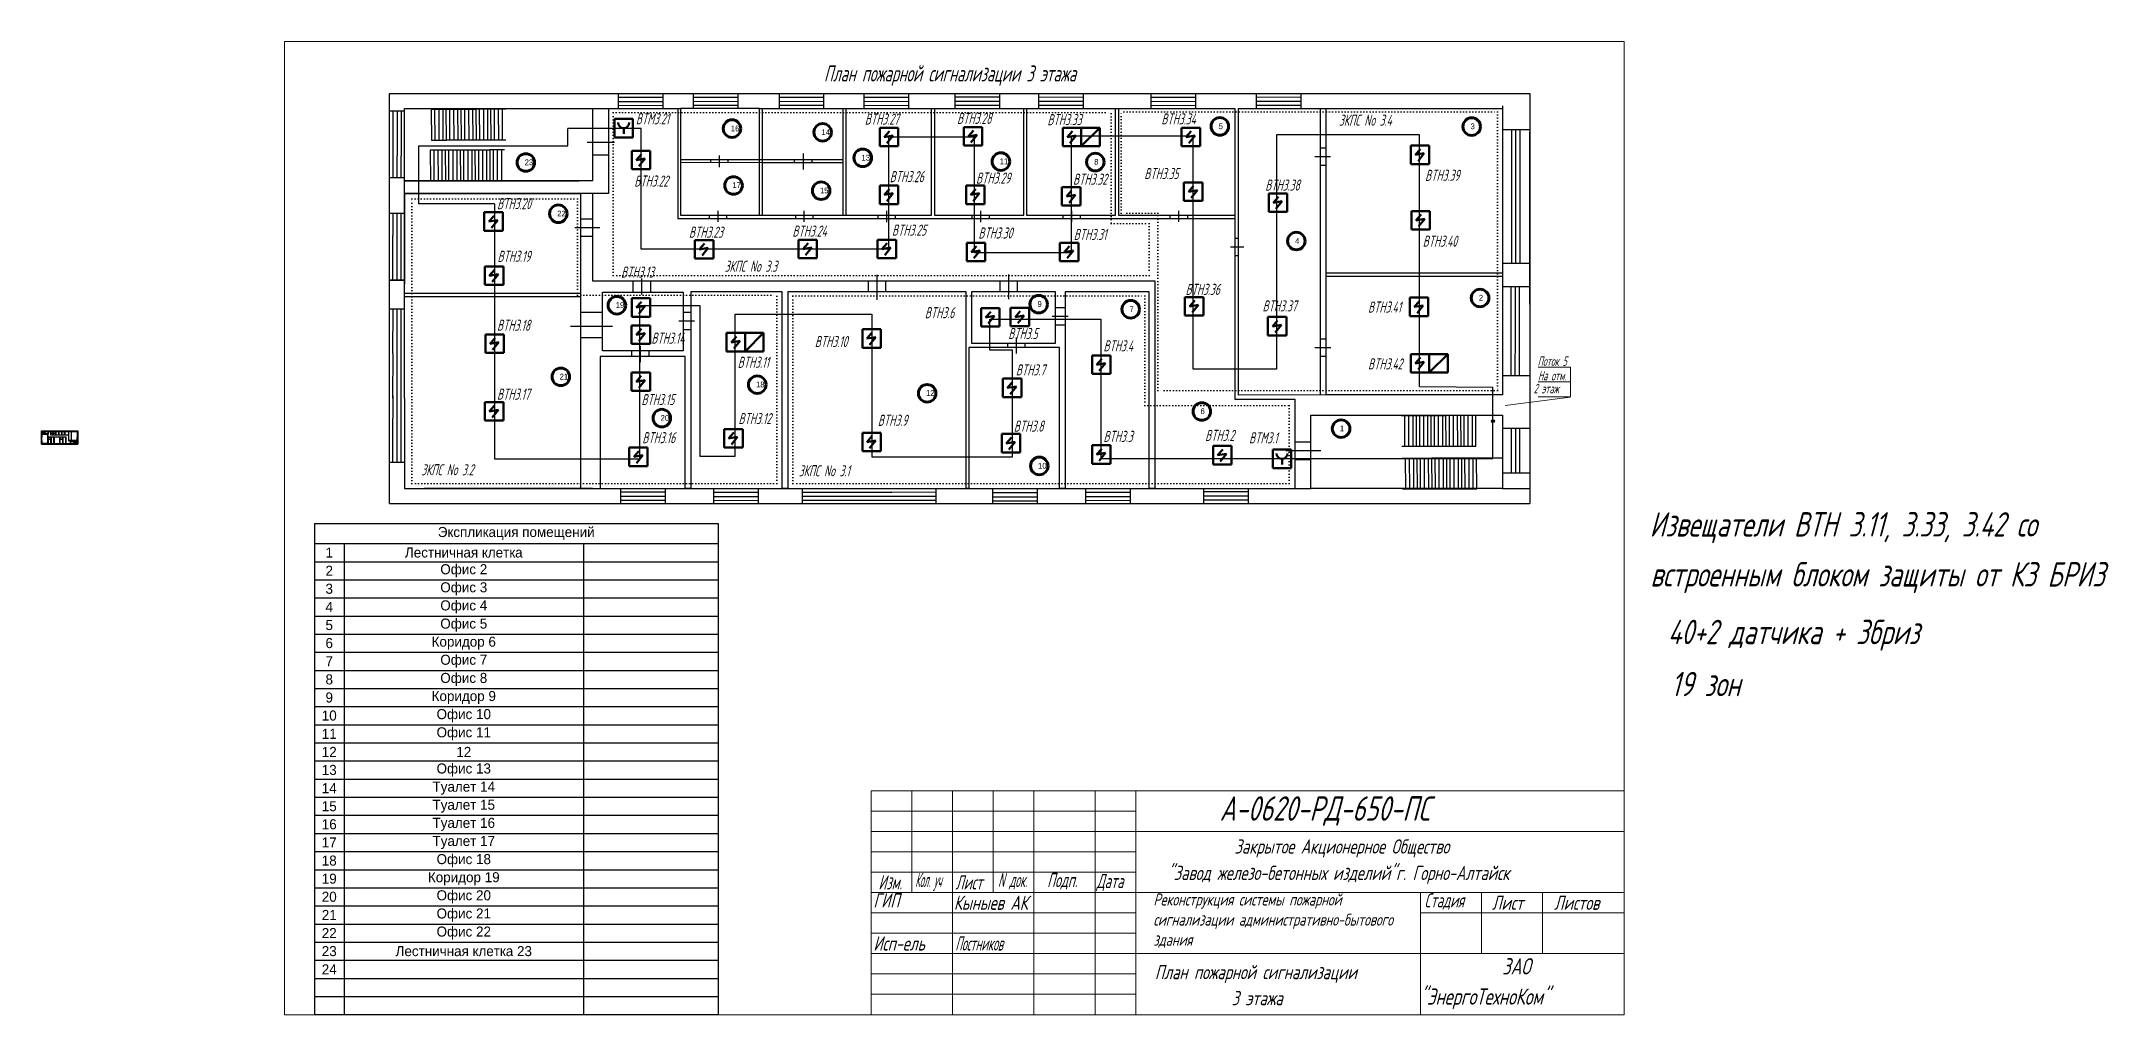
# Model space of a CAD drawing. Header units: millimetres. Extents: x -158 to 1900, y 56 to 1025.
import ezdxf

# ---------------------------------------------------------------- set-up
doc = ezdxf.new("R2010")
doc.units = ezdxf.units.MM
doc.linetypes.add('ACAD_ISO07W100', pattern=[3, 0, -3])
for name, color, linetype, lineweight in [('Выноска', 137, 'Continuous', 20), ('Датчики (Вновь)', 2, 'Continuous', 50), ('ИИ_ОФОРМЛЕНИЕ_025', 7, 'Continuous', 25), ('Первичник', 210, 'Continuous', 25), ('Рамка толстая', 7, 'Continuous', 60), ('Текст_КИП', 2, 'Continuous', 25), ('ТОНКИЕ', 150, 'Continuous', 13), ('Эл.кабель', 2, 'Continuous', 50)]:
    doc.layers.add(name, color=color, linetype=linetype, lineweight=lineweight)
doc.styles.add('Annotative', font='txt')
doc.styles.add('simplex', font='simplex.shx', dxfattribs={"width": 0.8, "oblique": 15})

msp = doc.modelspace()

# ---------------------------------------------------------------- texts
at = {"lineweight": 70, "style": 'Annotative'}
for s, p in [('16', (528.2, 935.4)), ('14', (618.4, 931.7)), ('5', (1013.7, 937.6)), ('3', (1264.4, 937.5)), ('23', (323, 901.7)), ('13', (658.3, 906.3)), ('11', (795.8, 902.7)), ('8', (889.8, 902.1)), ('17', (529.7, 878.9)), ('15', (616.9, 873.7)), ('22', (355.3, 850.7)), ('4', (1089.8, 823.5)), ('19', (413.6, 759.7)), ('9', (833.4, 760.7)), ('7', (925, 755.6)), ('2', (1272.7, 766.9)), ('21', (357.8, 688.4)), ('18', (553.3, 680.6)), ('12', (722.4, 672.1)), ('6', (995.7, 654)), ('20', (458.3, 647.3)), ('1', (1134.4, 636.9)), ('10', (834, 599.7))]:
    msp.add_text(s, height=5.72, dxfattribs=at).set_placement(p)
at = {"color": 3, "lineweight": 9, "style": 'simplex', "oblique": 15, "width": 0.7}
for s, p in [('Извещатели ВТН 3.11, 3.33, 3.42 со', (1442.7, 532.1)), ('встроенным блоком защиты от КЗ БРИЗ', (1443.4, 482.4))]:
    msp.add_text(s, height=24.3, dxfattribs=at).set_placement(p)
at = {"color": 3, "lineweight": 20, "style": 'simplex', "oblique": 15, "width": 0.7}
for s, p in [('40+2 датчика + 3бриз', (1460.8, 425)), ('19 зон', (1464, 373.2))]:
    msp.add_text(s, height=24.3, dxfattribs=at).set_placement(p)
at = {"color": 18, "lineweight": 20, "true_color": 0x000000, "style": 'simplex', "oblique": 15}
for s, height, width, p in [('А-0620-РД-650-ПС', 24.3, 0.7, (1014.7, 249.3)), ('Закрытое Акционерное Общество', 14.175, 0.7, (1029.5, 216.6)), ('"Завод железо-бетонных изделий"г. Горно-Алтайск', 14.175, 0.7, (963.1, 190.3)), ('Изм.', 14.18, 0.6, (675.1, 180.9)), ('Кол. уч', 14.18, 0.4, (711.5, 183.2)), ('Лист', 14.18, 0.6, (751.8, 180.9)), ('N', 14.2, 0.5, (794, 183.2)), ('док.', 14.18, 0.5, (805.3, 183.2)), ('Подп.', 14.18, 0.6, (843, 183.2)), ('Дата', 14.18, 0.6, (892.2, 182.2)), ('ГИП', 14.18, 0.7, (670.1, 163)), ('Кыныев АК', 14.18, 0.7, (750.2, 160.6)), ('Стадия', 14.18, 0.6, (1218.6, 163)), ('Лист', 14.18, 0.7, (1285.7, 160.6)), ('Листов', 14.18, 0.7, (1347.6, 160.6)), ('Исп-ель', 14.18, 0.7, (670.1, 120.1)), ('Постников', 14.18, 0.5, (751.6, 120.1)), ('План пожарной сигнализации', 14.175, 0.7, (950.3, 91.6)), ('ЗАО', 16.2, 0.7, (1295.9, 96.3)), ('"ЭнергоТехноКом"', 16.2, 0.7, (1214.3, 66.2)), ('3 этажа', 14.18, 0.7, (1026.6, 65.7))]:
    msp.add_text(s, height=height, dxfattribs=dict(at, width=width)).set_placement(p)
at = {"layer": 'ИИ_ОФОРМЛЕНИЕ_025', "lineweight": 20, "insert": (948.8, 176.9), "char_height": 12, "attachment_point": 1}
msp.add_mtext_dynamic_manual_height_columns('{\\Fsimplex|c204;\\Q15;\\W0.7;\\C2;Реконструкция системы пожарной сигнализации административно-бытового здания }', width=276.259, gutter_width=12.5, heights=[0], dxfattribs=at)
at = {"layer": 'Текст_КИП', "color": 6, "lineweight": 9, "style": 'simplex', "oblique": 15, "width": 0.5}
msp.add_text('Поток 5', height=9.47, rotation=359.8101, dxfattribs=at).set_placement((1331.2, 702))
at = {"layer": 'Текст_КИП', "lineweight": 9, "style": 'simplex', "oblique": 15, "width": 0.5}
for s, p in [('2 этаж', (1327.3, 674.7)), ('На отм.', (1331.5, 687.5))]:
    msp.add_text(s, height=9.47, rotation=359.8101, dxfattribs=at).set_placement(p)
at = {"layer": 'ТОНКИЕ', "lineweight": 13, "style": 'simplex', "oblique": 15, "width": 0.6}
msp.add_text('План пожарной сигнализации 3 этажа', height=16.062, dxfattribs=at).set_placement((620.9, 985))
at = {"layer": 'ТОНКИЕ', "lineweight": 9, "style": 'simplex', "oblique": 15, "width": 0.6}
for s, p in [('BTМ3.21', (433.7, 942.4)), ('BTН3.27', (661.6, 942.1)), ('BTН3.28', (753.4, 942.8)), ('BTН3.33', (843.3, 941.5)), ('BTН3.34', (956.7, 942.2)), ('BTН3.22', (432.1, 880.4)), ('BTН3.26', (686.3, 884.8)), ('BTН3.29', (772.3, 883.4)), ('BTН3.32', (868.8, 882.2)), ('BTН3.35', (939.7, 887.8)), ('BTН3.38', (1060.1, 876.4)), ('BTН3.39', (1219.2, 886.1)), ('BTН3.20', (295.6, 857.9)), ('BTН3.23', (486.5, 829.5)), ('BTН3.24', (589.5, 830.6)), ('BTН3.25', (688.6, 831.6)), ('BTН3.30', (774.6, 828.7)), ('BTН3.31', (869.5, 827.3)), ('BTН3.40', (1216.8, 820.6)), ('BTН3.19', (296, 805.5)), ('BTН3.13', (419, 789.8)), ('BTН3.36', (980.8, 772.6)), ('BTН3.37', (1057.4, 756.1)), ('BTН3.41', (1162.4, 755)), ('BTН3.18', (295.5, 736.9)), ('BTН3.6', (721.3, 749.4)), ('BTН3.14', (449.1, 724)), ('BTН3.10', (611.8, 720.7)), ('BTН3.5', (804.3, 728.6)), ('BTН3.4', (899.1, 716.4)), ('BTН3.11', (535, 700)), ('BTН3.7', (811.9, 692.4)), ('BTН3.42', (1162.4, 698.4)), ('BTН3.17', (295.5, 668.3)), ('BTН3.15', (439.2, 662.9)), ('BTН3.12', (535.8, 644)), ('BTН3.9', (674.5, 642.3)), ('BTН3.8', (809.9, 636.5)), ('BTН3.2', (1000.3, 627.3)), ('BTН3.16', (440.1, 625)), ('BTН3.3', (899.1, 626.3)), ('BTМ3.1', (1044, 624.8))]:
    msp.add_text(s, height=11.01, dxfattribs=at).set_placement(p)
at = {"layer": 'ТОНКИЕ', "color": 1, "lineweight": 9, "style": 'simplex', "oblique": 15, "width": 0.6}
for s, p in [('ЗКПС No 3.4', (1133.5, 941)), ('ЗКПС No 3.3', (522, 795.6)), ('ЗКПС No 3.2', (220.1, 593.1)), ('ЗКПС No 3.1', (595.8, 592.1))]:
    msp.add_text(s, height=11.008, dxfattribs=at).set_placement(p)

# ---------------------------------------------------------------- blocks, each defined once
blk = doc.blocks.new('A$C7A532389')
at = {"layer": 'Датчики (Вновь)'}
for p, q in [((0, 5), (5, 5)), ((0, 0), (0, 5)), ((2.5, 1), (2.5, 2.5)), ((5, 5), (5, 0)), ((5, 0), (0, 0))]:
    blk.add_line(p, q, dxfattribs=at)
blk.add_arc((2.5, 4), 1.5, 180, 0, dxfattribs=at)
blk = doc.blocks.new('*T10')
at = {"color": 0, "linetype": 'ByBlock', "lineweight": -2, "transparency": 16777216}
for p, q in [((0, 0), (401.8, 0)), ((0, 0), (0, -488.8)), ((401.8, 0), (401.8, -488.8)), ((0, -20), (401.8, -20)), ((29.5, -20), (29.5, -488.8)), ((267.8, -20), (267.8, -488.8)), ((0, -38.1), (401.8, -38.1)), ((0, -56.1), (401.8, -56.1)), ((0, -74.1), (401.8, -74.1)), ((0, -92.2), (401.8, -92.2)), ((0, -110.2), (401.8, -110.2)), ((0, -128.2), (401.8, -128.2)), ((0, -146.3), (401.8, -146.3)), ((0, -164.3), (401.8, -164.3)), ((0, -182.3), (401.8, -182.3)), ((0, -200.3), (401.8, -200.3)), ((0, -218.4), (401.8, -218.4)), ((0, -236.4), (401.8, -236.4)), ((0, -254.4), (401.8, -254.4)), ((0, -272.5), (401.8, -272.5)), ((0, -290.5), (401.8, -290.5)), ((0, -308.5), (401.8, -308.5)), ((0, -326.6), (401.8, -326.6)), ((0, -344.6), (401.8, -344.6)), ((0, -362.6), (401.8, -362.6)), ((0, -380.7), (401.8, -380.7)), ((0, -398.7), (401.8, -398.7)), ((0, -416.7), (401.8, -416.7)), ((0, -434.8), (401.8, -434.8)), ((0, -452.8), (401.8, -452.8)), ((0, -470.8), (401.8, -470.8)), ((0, -488.8), (401.8, -488.8))]:
    blk.add_line(p, q, dxfattribs=at)
at = {"color": 0, "transparency": 16777216, "char_height": 10, "attachment_point": 5}
for s, insert, width in [('Экспликация помещений', (200.9, -10), 398.751), ('1', (14.8, -29), 26.547), ('Лестничная клетка', (148.7, -29), 235.287), ('Офис 2', (148.7, -47.1), 235.287), ('3', (14.8, -65.1), 26.547), ('2', (14.8, -47.1), 26.547), ('Офис 3', (148.7, -65.1), 235.287), ('4', (14.8, -83.1), 26.547), ('Офис 4', (148.7, -83.1), 235.287), ('5', (14.8, -101.2), 26.547), ('Офис 5', (148.7, -101.2), 235.287), ('6', (14.8, -119.2), 26.547), ('Коридор 6', (148.7, -119.2), 235.287), ('7', (14.8, -137.2), 26.547), ('Офис 7', (148.7, -137.2), 235.287), ('8', (14.8, -155.3), 26.547), ('Офис 8', (148.7, -155.3), 235.287), ('9', (14.8, -173.3), 26.547), ('Коридор 9', (148.7, -173.3), 235.287), ('Офис 10', (148.7, -191.3), 235.287), ('10', (14.8, -191.3), 26.547), ('11', (14.8, -209.4), 26.547), ('Офис 11', (148.7, -209.4), 235.287), ('12', (14.8, -227.4), 26.547), ('12', (148.7, -227.4), 235.287), ('13', (14.8, -245.4), 26.547), ('Офис 13', (148.7, -245.4), 235.287), ('14', (14.8, -263.5), 26.547), ('Туалет 14', (148.7, -263.5), 235.287), ('15', (14.8, -281.5), 26.547), ('Туалет 15', (148.7, -281.5), 235.287), ('16', (14.8, -299.5), 26.547), ('Туалет 16', (148.7, -299.5), 235.287), ('17', (14.8, -317.5), 26.547), ('Туалет 17', (148.7, -317.5), 235.287), ('Офис 18', (148.7, -335.6), 235.287), ('18', (14.8, -335.6), 26.547), ('19', (14.8, -353.6), 26.547), ('Коридор 19', (148.7, -353.6), 235.287), ('20', (14.8, -371.6), 26.547), ('Офис 20', (148.7, -371.6), 235.287), ('21', (14.8, -389.7), 26.547), ('Офис 21', (148.7, -389.7), 235.287), ('22', (14.8, -407.7), 26.547), ('Офис 22', (148.7, -407.7), 235.287), ('23', (14.8, -425.7), 26.547), ('Лестничная клетка 23  ', (148.7, -425.7), 235.287), ('24', (14.8, -443.8), 26.547)]:
    blk.add_mtext(s, dxfattribs=dict(at, insert=insert, width=width))

# ---------------------------------------------------------------- hatches: boundary and pattern name
at = {"layer": 'Первичник'}
h = msp.add_hatch(color=256, dxfattribs=at)
edge = h.paths.add_edge_path()
edge.add_arc((1286.7, 646.9), 1.43, 0, 360)

# ---------------------------------------------------------------- linework, layer by layer
for p, q in [((188.6, 564.9), (188.6, 972.9)), ((188.6, 972.9), (1323.3, 972.9)), ((416.5, 958), (416.5, 972.9)), ((416.6, 969.5), (460.9, 969.4)), ((460.9, 957.8), (460.9, 972.8)), ((491.2, 958.1), (491.2, 973)), ((491.3, 969.5), (535.6, 969.4)), ((535.6, 957.9), (535.6, 972.8)), ((576.5, 958.1), (576.5, 973)), ((576.6, 969.5), (620.9, 969.4)), ((620.9, 957.9), (620.9, 972.8)), ((660.9, 958), (660.9, 973)), ((661, 969.5), (705.3, 969.4)), ((705.3, 957.9), (705.3, 972.8)), ((751.5, 958.3), (751.5, 973.2)), ((751.6, 969.7), (796, 969.6)), ((796, 958.1), (796, 973)), ((834.7, 958.2), (834.7, 973.1)), ((834.8, 969.6), (879.2, 969.5)), ((879.2, 958), (879.2, 972.9)), ((946.7, 958), (946.7, 973)), ((946.8, 969.5), (991.1, 969.4)), ((991.1, 957.9), (991.1, 972.8)), ((1051.4, 958.1), (1051.4, 973.1)), ((1051.5, 969.6), (1095.8, 969.5)), ((1095.8, 958), (1095.8, 972.9)), ((1323.3, 972.9), (1323.3, 564.9)), ((203.7, 955.4), (188.8, 955.4)), ((192.1, 911), (192.2, 955.4)), ((196.3, 911), (196.4, 955.4)), ((200.3, 911), (200.3, 955.4)), ((203.5, 958), (390.4, 958)), ((203.5, 886), (203.5, 958)), ((244.7, 957.1), (230, 957.1)), ((230, 957.1), (230.3, 926.4)), ((233.4, 957.1), (233.5, 926.4)), ((237.6, 957.1), (237.7, 926.4)), ((241.6, 957.1), (241.7, 926.4)), ((259.4, 957.2), (244.7, 957.2)), ((244.7, 957.2), (245, 926.5)), ((248.1, 957.2), (248.2, 926.5)), ((252.3, 957.2), (252.4, 926.5)), ((256.3, 957.2), (256.4, 926.5)), ((274.3, 957.2), (259.6, 957.2)), ((259.6, 957.2), (259.9, 926.5)), ((263.1, 957.2), (263.1, 926.5)), ((267.2, 957.2), (267.3, 926.5)), ((271.2, 957.2), (271.3, 926.5)), ((289.1, 957.3), (274.4, 957.3)), ((274.4, 957.3), (274.6, 926.6)), ((277.8, 957.3), (277.9, 926.6)), ((282, 957.3), (282, 926.6)), ((286, 957.3), (286, 926.6)), ((303.8, 957.3), (289.1, 957.3)), ((289.1, 957.3), (289.3, 926.6)), ((292.5, 957.3), (292.6, 926.6)), ((296.7, 957.3), (296.8, 926.6)), ((300.7, 957.3), (300.7, 926.6)), ((390.4, 958), (390.4, 886)), ((390.4, 958), (406.6, 958)), ((406.6, 958), (475.3, 958)), ((406.6, 958), (406.6, 873.4)), ((416.6, 965.2), (460.9, 965.2)), ((416.6, 961.3), (460.9, 961.2)), ((475.3, 958), (478.1, 958)), ((475.3, 958), (475.3, 848.8)), ((478.1, 958), (478.1, 907.4)), ((556.7, 958), (478.1, 958)), ((491.3, 965.3), (535.6, 965.2)), ((491.3, 961.4), (535.6, 961.3)), ((556.7, 851.9), (556.7, 958)), ((556.7, 958), (559.5, 958)), ((559.5, 958), (640, 958)), ((559.5, 958), (559.5, 851.9)), ((576.6, 965.3), (620.9, 965.2)), ((576.6, 961.4), (620.9, 961.3)), ((640, 958), (642.8, 958)), ((640, 851.9), (640, 958)), ((642.8, 958), (728, 958)), ((642.8, 958), (642.8, 851.9)), ((661, 965.3), (705.3, 965.2)), ((661, 961.3), (705.3, 961.2)), ((728, 958), (730.8, 958)), ((728, 851.9), (728, 958)), ((730.8, 958), (819.7, 958)), ((730.8, 958), (730.8, 851.9)), ((751.6, 965.5), (796, 965.4)), ((751.6, 961.5), (796, 961.5)), ((819.7, 958), (822.5, 958)), ((819.7, 851.9), (819.7, 958)), ((822.5, 958), (911.1, 958)), ((822.5, 958), (822.5, 851.9)), ((834.8, 965.4), (879.2, 965.3)), ((834.8, 961.4), (879.2, 961.4)), ((911.1, 958), (1029.7, 958)), ((911.1, 851.9), (911.1, 958)), ((911.1, 958), (913.9, 958)), ((913.9, 958), (913.9, 851.9)), ((946.8, 965.3), (991.1, 965.2)), ((946.8, 961.3), (991.1, 961.2)), ((1029.7, 958), (1029.7, 668.8)), ((1033.1, 958), (1033.1, 672.7)), ((1033.1, 958), (1114.9, 958)), ((1051.5, 965.4), (1095.8, 965.3)), ((1051.5, 961.4), (1095.8, 961.3)), ((1114.9, 958), (1114.9, 673.2)), ((1114.9, 958), (1117.7, 958)), ((1117.7, 958), (1296.2, 958)), ((1117.7, 958), (1120.5, 958)), ((1120.5, 958), (1120.5, 673.3)), ((1296.2, 960.8), (1296.2, 673.3)), ((192, 889.1), (192.1, 933.4)), ((196.2, 889.1), (196.3, 933.4)), ((200.2, 889.1), (200.3, 933.4)), ((245.2, 926.4), (230.3, 926.4)), ((259.9, 926.5), (245, 926.5)), ((274.9, 926.5), (259.9, 926.5)), ((289.6, 926.6), (274.6, 926.6)), ((304.3, 926.6), (289.3, 926.6)), ((406.6, 938.2), (390.4, 938.2)), ((1296.2, 937.1), (1323.3, 937.1)), ((1305.3, 937.1), (1305.2, 892.8)), ((1309.3, 937.1), (1309.2, 892.8)), ((1313.5, 937.1), (1313.4, 892.8)), ((1323.3, 763.3), (1323.3, 934.9)), ((243.8, 916.7), (229.1, 916.7)), ((229.1, 916.7), (229.4, 886)), ((232.5, 916.7), (232.6, 886)), ((236.7, 916.7), (236.8, 886)), ((240.7, 916.7), (240.7, 886)), ((258.5, 916.7), (243.8, 916.7)), ((243.8, 916.7), (244.1, 886.1)), ((247.2, 916.7), (247.3, 886.1)), ((251.4, 916.7), (251.5, 886.1)), ((255.4, 916.7), (255.5, 886.1)), ((273.4, 916.8), (258.7, 916.8)), ((258.7, 916.8), (259, 886.1)), ((262.1, 916.8), (262.2, 886.1)), ((266.3, 916.8), (266.4, 886.1)), ((270.3, 916.8), (270.4, 886.1)), ((288.1, 916.8), (273.5, 916.8)), ((273.5, 916.8), (273.7, 886.2)), ((276.9, 916.8), (277, 886.2)), ((281.1, 916.8), (281.1, 886.2)), ((285.1, 916.8), (285.1, 886.2)), ((302.9, 916.9), (288.2, 916.9)), ((288.2, 916.9), (288.4, 886.2)), ((291.6, 916.9), (291.7, 886.2)), ((295.8, 916.9), (295.8, 886.2)), ((299.8, 916.9), (299.8, 886.2)), ((412.3, 924.2), (385.1, 924.2)), ((406.6, 911.6), (390.4, 911.6)), ((478.1, 907.4), (640, 907.4)), ((478.1, 907.4), (478.1, 904.6)), ((508, 907.4), (508, 904.5)), ((516.6, 911.3), (516.6, 899.8)), ((525.3, 907.4), (525.3, 904.4)), ((591.4, 907.4), (591.4, 904.3)), ((600.1, 913.4), (600.1, 897.5)), ((608.8, 907.4), (608.8, 904.3)), ((1125.2, 910), (1109.3, 910)), ((1120.4, 918.6), (1114.7, 918.6)), ((203.6, 889.1), (188.7, 889.1)), ((390.4, 886), (203.5, 886)), ((203.5, 862.7), (203.5, 886)), ((203.5, 886), (377, 886)), ((244.3, 886), (203.5, 886)), ((259, 886.1), (244.1, 886.1)), ((274, 886.1), (259, 886.1)), ((288.7, 886.2), (273.7, 886.2)), ((303.4, 886.2), (288.4, 886.2)), ((478.1, 904.6), (559.5, 904.3)), ((478.1, 904.6), (478.1, 851.9)), ((559.5, 904.3), (640, 904.3)), ((1120.4, 901.3), (1114.7, 901.3)), ((1305.3, 892.8), (1305.2, 848.4)), ((1309.3, 892.8), (1309.2, 848.4)), ((1313.5, 892.8), (1313.4, 848.4)), ((390.4, 873.4), (203.5, 873.4)), ((203.5, 873.4), (203.5, 783.3)), ((203.5, 873.4), (378.5, 873.4)), ((378.5, 873.4), (378.5, 777.9)), ((406.6, 873.4), (390.4, 873.4)), ((390.4, 873.4), (390.4, 786.7)), ((203.6, 853.6), (188.6, 853.6)), ((191.9, 809.2), (192, 853.6)), ((196.1, 809.2), (196.2, 853.6)), ((200.1, 809.2), (200.2, 853.6)), ((203.5, 783.5), (203.5, 862.7)), ((390.4, 847.9), (378.5, 847.9)), ((475.3, 848.8), (1029.7, 848.8)), ((478.1, 851.9), (728, 851.9)), ((506.6, 851.9), (506.6, 848.8)), ((515.2, 856.3), (515.2, 845.3)), ((523.9, 851.9), (523.9, 848.8)), ((592.4, 851.9), (592.4, 848.7)), ((601, 856.3), (601, 845.3)), ((609.7, 851.9), (609.7, 848.7)), ((674.4, 851.7), (674.4, 848.6)), ((683.1, 856.2), (683.1, 845.1)), ((691.7, 851.7), (691.7, 848.6)), ((730.8, 851.9), (819.7, 851.9)), ((768.1, 851.7), (768.1, 848.6)), ((776.7, 856.2), (776.7, 845.1)), ((785.4, 851.7), (785.4, 848.6)), ((822.5, 851.9), (911.1, 851.9)), ((858.6, 851.9), (858.6, 848.8)), ((867.2, 856.4), (867.2, 845.3)), ((875.9, 851.9), (875.9, 848.8)), ((913.9, 851.9), (1029.7, 851.9)), ((965.2, 851.9), (965.2, 848.8)), ((973.9, 856.4), (973.9, 845.3)), ((982.6, 851.9), (982.6, 848.8)), ((1305.3, 848.4), (1305.2, 804.1)), ((1309.3, 848.4), (1309.2, 804.1)), ((1313.5, 848.4), (1313.4, 804.1)), ((191.9, 787.2), (191.9, 831.6)), ((196.1, 787.2), (196.1, 831.6)), ((200, 787.2), (200.1, 831.6)), ((397.7, 839.3), (373, 839.3)), ((390.4, 830.6), (378.5, 830.6)), ((1033.1, 828.9), (1029.7, 828.9)), ((1038.7, 820.2), (1025.5, 820.2)), ((1033.1, 811.6), (1029.7, 811.6)), ((1296.2, 804.1), (1323.3, 804.1)), ((188.5, 787.2), (203.5, 787.2)), ((203.5, 787.2), (188.5, 787.2)), ((203.5, 777.9), (203.5, 783.5)), ((390.4, 786.7), (950.1, 786.7)), ((430.8, 786.7), (430.8, 775.4)), ((439.4, 788.8), (439.4, 772.9)), ((448.1, 786.7), (448.1, 775.4)), ((664.9, 786.7), (664.9, 775.5)), ((673.5, 792.7), (673.5, 767.8)), ((682.2, 786.7), (682.2, 775.5)), ((795.8, 786.7), (795.8, 775.5)), ((804.5, 793), (804.5, 768.3)), ((813.1, 786.7), (813.1, 775.5)), ((950.1, 786.7), (950.1, 588.9)), ((1120.5, 794.5), (1296.2, 794.5)), ((1120.5, 791.2), (1296.2, 791.2)), ((203.5, 675.2), (203.5, 777.9)), ((203.5, 774.3), (378.5, 774.3)), ((203.5, 771), (378.5, 771)), ((378.5, 777.9), (378.5, 579.8)), ((400.4, 717.1), (400.4, 775.4)), ((400.4, 775.4), (480.6, 775.4)), ((480.6, 775.4), (480.6, 717.1)), ((579.2, 775.5), (488.4, 775.5)), ((488.4, 775.5), (488.4, 579.8)), ((579.2, 579.8), (579.2, 775.5)), ((762.3, 775.5), (584.8, 775.5)), ((584.8, 775.5), (584.8, 579.8)), ((762.3, 579.8), (762.3, 775.5)), ((767.9, 775.5), (767.9, 724.6)), ((851.2, 775.5), (767.9, 775.5)), ((851.2, 724.6), (851.2, 775.5)), ((944.5, 775.5), (860.9, 775.5)), ((860.9, 775.5), (860.9, 579.8)), ((944.5, 579.8), (944.5, 775.5)), ((1323.3, 780.6), (1296.2, 780.6)), ((1304.9, 736.2), (1305, 780.6)), ((1309.1, 736.2), (1309.2, 780.6)), ((1313.1, 736.2), (1313.1, 780.6)), ((203.5, 758.5), (188.6, 758.5)), ((191.9, 714.2), (192, 758.5)), ((196.1, 714.2), (196.2, 758.5)), ((200.1, 714.2), (200.2, 758.5)), ((410.5, 741.2), (368.5, 741.2)), ((400.4, 755.2), (378.5, 755.2)), ((492.2, 746.6), (476.3, 746.6)), ((488.4, 755.2), (480.6, 755.2)), ((864, 751.1), (848, 751.1)), ((860.9, 759.8), (851.2, 759.8)), ((860.9, 742.4), (851.2, 742.4)), ((400.4, 729.8), (378.5, 729.8)), ((437.9, 721.7), (437.9, 705.8)), ((488.4, 737.9), (480.6, 737.9)), ((855.3, 720.2), (765.1, 720.2)), ((765.1, 720.2), (765.1, 579.8)), ((767.9, 724.6), (851.2, 724.6)), ((803.5, 724.6), (803.5, 720.2)), ((812.2, 730.2), (812.2, 714.3)), ((820.8, 724.6), (820.8, 720.2)), ((855.3, 579.8), (855.3, 720.2)), ((1120.5, 728.7), (1114.9, 728.7)), ((1304.8, 692), (1304.9, 736.4)), ((1309, 692), (1309.1, 736.4)), ((1313, 692), (1313.1, 736.4)), ((191.9, 669.8), (192, 714.2)), ((196.1, 669.8), (196.2, 714.2)), ((200.1, 669.8), (200.2, 714.2)), ((482.7, 711.2), (398.2, 711.2)), ((398.2, 711.2), (398.2, 579.8)), ((480.6, 717.1), (400.4, 717.1)), ((429.3, 716.8), (429.3, 711.2)), ((446.6, 716.8), (446.6, 711.2)), ((482.7, 579.8), (482.7, 711.2)), ((1125.3, 720), (1109.4, 720)), ((1120.5, 711.4), (1114.9, 711.4)), ((1323.3, 692), (1296.2, 692)), ((191.9, 627.8), (192, 672.1)), ((196.1, 627.8), (196.2, 672.1)), ((200.1, 627.8), (200.2, 672.1)), ((203.5, 669.6), (203.5, 675.2)), ((203.5, 669.6), (203.5, 579.8)), ((1029.7, 668.8), (1089.7, 668.8)), ((1121.4, 673.3), (1033.1, 672.7)), ((1089.7, 668.8), (1089.7, 579.8)), ((1296.2, 673.3), (1121.4, 673.3)), ((191.9, 605.8), (191.9, 650.1)), ((196.1, 605.8), (196.2, 650.1)), ((200, 605.8), (200.1, 650.1)), ((1105.5, 579.8), (1105.5, 653)), ((1105.5, 653), (1296.2, 653)), ((1195.5, 652.7), (1210.5, 652.7)), ((1199.1, 622), (1199.1, 652.7)), ((1203.1, 622), (1203.1, 652.7)), ((1207.3, 622), (1207.2, 652.7)), ((1210.2, 652.7), (1225.2, 652.7)), ((1210.7, 622), (1210.5, 652.7)), ((1213.8, 622), (1213.8, 652.7)), ((1217.8, 622), (1217.8, 652.7)), ((1222, 622), (1222, 652.7)), ((1225, 652.7), (1239.9, 652.7)), ((1225.4, 622), (1225.2, 652.7)), ((1228.6, 622.1), (1228.5, 652.7)), ((1232.6, 622.1), (1232.5, 652.7)), ((1236.8, 622.1), (1236.7, 652.7)), ((1239.9, 652.8), (1254.8, 652.8)), ((1240.2, 622.1), (1239.9, 652.7)), ((1243.5, 622.1), (1243.4, 652.8)), ((1247.5, 622.1), (1247.4, 652.8)), ((1251.7, 622.1), (1251.6, 652.8)), ((1254.6, 652.8), (1295.4, 652.8)), ((1255.1, 622.1), (1254.8, 652.8)), ((1258.2, 622.2), (1258.2, 652.8)), ((1262.2, 622.2), (1262.2, 652.8)), ((1266.4, 622.2), (1266.3, 652.8)), ((1269.8, 622.2), (1269.6, 652.8)), ((1296.2, 653), (1296.2, 579.8)), ((1323.3, 639.7), (1296.2, 639.7)), ((1305.2, 595.3), (1305.3, 639.7)), ((1309.4, 595.3), (1309.5, 639.7)), ((1313.4, 595.3), (1313.5, 639.7)), ((-158, 624.1), (-158, 637.2)), ((-158, 637.2), (-121.7, 637.2)), ((-157.6, 636.6), (-158, 636.6)), ((-157.6, 634.5), (-158, 634.5)), ((-157.6, 633.4), (-158, 633.4)), ((-158, 631.2), (-157.6, 631.2)), ((-157.6, 631.2), (-158, 631.2)), ((-157.6, 630.3), (-158, 630.3)), ((-157.6, 625.4), (-158, 625.4)), ((-158, 624.1), (-158, 624.1)), ((-158, 624.1), (-121.7, 624.1)), ((-158, 624.1), (-157.6, 624.1)), ((-158, 624.1), (-157.6, 624.1)), ((-157.9, 635.2), (-157.9, 636.6)), ((-157.9, 634.5), (-157.9, 635.9)), ((-157.9, 631.9), (-157.9, 633.4)), ((-157.9, 631.2), (-157.9, 632.7)), ((-157.9, 628.9), (-157.9, 630.3)), ((-157.9, 627.5), (-157.9, 628.9)), ((-157.9, 626.1), (-157.9, 627.5)), ((-157.9, 625.4), (-157.9, 626.8)), ((-157.8, 635.2), (-157.8, 636.6)), ((-157.8, 634.5), (-157.8, 635.9)), ((-157.8, 631.9), (-157.8, 633.4)), ((-157.8, 631.2), (-157.8, 632.7)), ((-157.8, 628.9), (-157.8, 630.3)), ((-157.8, 627.5), (-157.8, 628.9)), ((-157.8, 626.1), (-157.8, 627.5)), ((-157.8, 625.4), (-157.8, 626.8)), ((-157.7, 635.2), (-157.7, 636.6)), ((-157.7, 634.5), (-157.7, 635.9)), ((-157.7, 631.9), (-157.7, 633.4)), ((-157.7, 631.2), (-157.7, 632.7)), ((-157.7, 628.9), (-157.7, 630.3)), ((-157.7, 627.5), (-157.7, 628.9)), ((-157.7, 626.1), (-157.7, 627.5)), ((-157.7, 625.4), (-157.7, 626.8)), ((-157.6, 636.7), (-151.6, 636.7)), ((-157.6, 634.4), (-157.6, 636.7)), ((-151.6, 634.4), (-157.6, 634.4)), ((-157.6, 633.7), (-157.6, 634.4)), ((-157.6, 634.4), (-152, 634.4)), ((-156.3, 634.4), (-157.6, 634.4)), ((-151.6, 634), (-157.6, 634)), ((-157.6, 634), (-157.6, 631.1)), ((-157.6, 634), (-152, 634)), ((-157.6, 631.1), (-157.6, 633.7)), ((-157.6, 630.9), (-157.6, 631.1)), ((-157.6, 627.6), (-157.6, 630.9)), ((-157.6, 627.5), (-157.6, 627.6)), ((-157.6, 627.5), (-157.6, 624.6)), ((-157.6, 624.6), (-152.1, 624.6)), ((-151.6, 624.6), (-156.9, 624.6)), ((-156.2, 636.7), (-156.7, 636.7)), ((-156.7, 636.7), (-156.7, 635.7)), ((-156.2, 635.7), (-156.7, 635.7)), ((-156.3, 635.4), (-156.7, 635.4)), ((-156.7, 635.4), (-156.7, 634.4)), ((-156.6, 636.7), (-156.6, 635.7)), ((-156.6, 635.4), (-156.6, 634.4)), ((-156.5, 636.7), (-156.5, 635.7)), ((-156.5, 635.4), (-156.5, 634.4)), ((-156.4, 635.4), (-156.4, 634.4)), ((-156.3, 636.7), (-156.3, 635.7)), ((-155.8, 635.4), (-156.3, 635.4)), ((-156.3, 635.4), (-156.3, 634.4)), ((-155.8, 634.4), (-156.3, 634.4)), ((-155.8, 636.7), (-156.2, 636.7)), ((-156.2, 636.7), (-156.2, 635.7)), ((-155.8, 635.7), (-156.2, 635.7)), ((-156.2, 635.4), (-156.2, 634.4)), ((-156.1, 636.7), (-156.1, 635.7)), ((-156, 636.7), (-156, 635.7)), ((-156, 635.4), (-156, 634.4)), ((-155.9, 636.7), (-155.9, 635.7)), ((-155.9, 635.4), (-155.9, 634.4)), ((-155.3, 636.7), (-155.8, 636.7)), ((-155.8, 636.7), (-155.8, 635.7)), ((-155.3, 635.7), (-155.8, 635.7)), ((-155.3, 635.4), (-155.8, 635.4)), ((-155.8, 635.4), (-155.8, 634.4)), ((-155.3, 634.4), (-155.8, 634.4)), ((-155.7, 636.7), (-155.7, 635.7)), ((-155.7, 635.4), (-155.7, 634.4)), ((-155.5, 636.7), (-155.5, 635.7)), ((-155.5, 635.4), (-155.5, 634.4)), ((-155.4, 636.7), (-155.4, 635.7)), ((-155.4, 635.4), (-155.4, 634.4)), ((-154.8, 636.7), (-155.3, 636.7)), ((-155.3, 636.7), (-155.3, 635.7)), ((-154.8, 635.7), (-155.3, 635.7)), ((-154.8, 635.4), (-155.3, 635.4)), ((-155.3, 635.4), (-155.3, 634.4)), ((-154.8, 634.4), (-155.3, 634.4)), ((-155.2, 636.7), (-155.2, 635.7)), ((-155.2, 635.4), (-155.2, 634.4)), ((-155.1, 635.4), (-155.1, 634.4)), ((-155, 636.7), (-155, 635.7)), ((-154.9, 636.7), (-154.9, 635.7)), ((-154.9, 635.4), (-154.9, 634.4)), ((-154.3, 636.7), (-154.8, 636.7)), ((-154.8, 636.7), (-154.8, 635.7)), ((-154.3, 635.7), (-154.8, 635.7)), ((-154.4, 635.4), (-154.8, 635.4)), ((-154.8, 635.4), (-154.8, 634.4)), ((-154.4, 634.4), (-154.8, 634.4)), ((-154.7, 636.7), (-154.7, 635.7)), ((-154.7, 635.4), (-154.7, 634.4)), ((-154.6, 636.7), (-154.6, 635.7)), ((-154.6, 635.4), (-154.6, 634.4)), ((-154.5, 635.4), (-154.5, 634.4)), ((-154.4, 636.7), (-154.4, 635.7)), ((-150.9, 629.8), (-152.3, 629.8)), ((-151.3, 632.9), (-152.1, 632.9)), ((-152.1, 624.6), (-151.5, 624.6)), ((-152, 634), (-152, 630.9)), ((-151.6, 633.2), (-152, 633.2)), ((-151.6, 632.6), (-152, 632.6)), ((-152, 630.9), (-152, 624.6)), ((-151.3, 630.2), (-152, 630.2)), ((-151.3, 629.4), (-152, 629.4)), ((-150.9, 635.6), (-151.7, 635.6)), ((-151.6, 636.7), (-151.6, 634.4)), ((-151.6, 636.7), (-151.1, 636.7)), ((-151.1, 636.1), (-151.6, 636.1)), ((-151.1, 635.2), (-151.6, 635.2)), ((-151.1, 634), (-151.6, 634)), ((-151.6, 634), (-151.6, 631.2)), ((-151.6, 631.2), (-133.6, 631.2)), ((-151.5, 624.6), (-139.7, 624.6)), ((-151.3, 629), (-151.3, 630.9)), ((-151.3, 630.9), (-148.7, 630.9)), ((-148.7, 629), (-151.3, 629)), ((-148.6, 628.8), (-151.3, 628.8)), ((-151.3, 628.8), (-151.3, 624.6)), ((-151.1, 636.7), (-148.9, 636.7)), ((-151.1, 636.7), (-151.1, 634)), ((-150.7, 636.7), (-150.7, 637.2)), ((-150.7, 637.1), (-149.3, 637.1)), ((-150.7, 636.9), (-149.3, 636.9)), ((-150.7, 636.8), (-149.3, 636.8)), ((-150.7, 624.1), (-150.7, 624.6)), ((-150.7, 624.5), (-149.2, 624.5)), ((-150.7, 624.3), (-149.2, 624.3)), ((-150.7, 624.2), (-149.2, 624.2)), ((-150.3, 631.2), (-150.3, 630.9)), ((-150.3, 629), (-150.3, 628.8)), ((-150, 631.3), (-150, 630.8)), ((-150, 629.1), (-150, 628.6)), ((-149.8, 629), (-149.8, 628.8)), ((-149.7, 631.2), (-149.7, 630.9)), ((-149.3, 636.7), (-149.3, 637.2)), ((-149.2, 624.1), (-149.2, 624.6)), ((-148.9, 636.7), (-148.8, 636.7)), ((-148.9, 636.7), (-148.9, 633.2)), ((-148.9, 633.2), (-131.1, 633.2)), ((-148.8, 636.7), (-148.8, 635.1)), ((-146.2, 636.7), (-148.8, 636.7)), ((-148.8, 635.1), (-143.6, 635.1)), ((-148.8, 635.1), (-148.8, 635)), ((-148.8, 635), (-146.2, 635)), ((-148.8, 635), (-148.8, 633.3)), ((-148.8, 633.3), (-140.8, 633.3)), ((-148.3, 629.9), (-148.8, 629.9)), ((-148.7, 630.9), (-148.7, 629)), ((-148.4, 630.2), (-148.7, 630.2)), ((-148.4, 629.7), (-148.7, 629.7)), ((-148.6, 624.6), (-148.6, 628.8)), ((-148.4, 624.6), (-148.6, 624.6)), ((-145.5, 630.9), (-148.4, 630.9)), ((-148.4, 630.9), (-148.4, 624.6)), ((-148.3, 636.7), (-148.3, 637.2)), ((-148.3, 637.1), (-146.9, 637.1)), ((-148.3, 636.9), (-146.9, 636.9)), ((-148.3, 636.8), (-146.9, 636.8)), ((-147.8, 635.1), (-147.8, 635)), ((-147.8, 633.3), (-147.8, 633.2)), ((-147.7, 624.1), (-147.7, 624.6)), ((-147.7, 624.5), (-146.3, 624.5)), ((-147.7, 624.3), (-146.3, 624.3)), ((-147.7, 624.2), (-146.3, 624.2)), ((-147.6, 633.4), (-147.6, 633.1)), ((-147.5, 635.2), (-147.5, 634.8)), ((-147.3, 633.3), (-147.3, 633.2)), ((-147.2, 635.1), (-147.2, 635)), ((-146.9, 636.7), (-146.9, 637.2)), ((-146.3, 624.1), (-146.3, 624.6)), ((-146.2, 633.3), (-146.2, 636.7)), ((-146.2, 636.7), (-146.2, 636.7)), ((-146.2, 636.7), (-143.6, 636.7)), ((-146.2, 636.7), (-146.2, 633.3)), ((-146.2, 635), (-143.6, 635)), ((-145.6, 636.7), (-145.6, 637.2)), ((-145.6, 637.1), (-144.2, 637.1)), ((-145.6, 636.9), (-144.2, 636.9)), ((-145.6, 636.8), (-144.2, 636.8)), ((-145.5, 624.6), (-145.5, 630.9)), ((-145.3, 624.6), (-145.5, 624.6)), ((-139.7, 630.9), (-145.3, 630.9)), ((-145.3, 630.9), (-145.3, 624.6)), ((-145.1, 635.1), (-145.1, 635)), ((-145.1, 633.3), (-145.1, 633.2)), ((-144.9, 635.3), (-144.9, 634.8)), ((-144.9, 624.1), (-144.9, 624.6)), ((-144.9, 624.5), (-143.4, 624.5)), ((-144.9, 624.3), (-143.4, 624.3)), ((-144.9, 624.2), (-143.4, 624.2)), ((-144.8, 633.4), (-144.8, 633.1)), ((-144.6, 635.1), (-144.6, 635)), ((-144.5, 633.3), (-144.5, 633.2)), ((-144.2, 636.7), (-144.2, 637.2)), ((-143.6, 636.7), (-143.5, 636.7)), ((-143.6, 633.3), (-143.6, 636.7)), ((-143.5, 636.7), (-140.8, 636.7)), ((-143.5, 636.7), (-143.5, 633.3)), ((-143.4, 624.5), (-142, 624.5)), ((-143.4, 624.3), (-142, 624.3)), ((-143.4, 624.2), (-142, 624.2)), ((-142.9, 636.7), (-142.9, 637.2)), ((-142.9, 637.1), (-141.5, 637.1)), ((-142.9, 636.9), (-141.5, 636.9)), ((-142.9, 636.8), (-141.5, 636.8)), ((-142.8, 631.2), (-142.8, 630.9)), ((-142.5, 633.3), (-142.5, 633.2)), ((-142.5, 631.4), (-142.5, 630.6)), ((-142.2, 633.4), (-142.2, 633.1)), ((-142.2, 631.2), (-142.2, 630.9)), ((-142, 624.5), (-140.6, 624.5)), ((-142, 624.3), (-140.6, 624.3)), ((-142, 624.2), (-140.6, 624.2)), ((-141.9, 633.3), (-141.9, 633.2)), ((-141.5, 636.7), (-141.5, 637.2)), ((-140.8, 636.7), (-140.7, 636.7)), ((-140.8, 633.3), (-140.8, 636.7)), ((-140.7, 636.7), (-137.8, 636.7)), ((-140.7, 636.7), (-140.7, 633.3)), ((-140.7, 633.3), (-137.8, 633.3)), ((-140.6, 624.1), (-140.6, 624.6)), ((-140, 636.7), (-140, 637.2)), ((-140, 637.1), (-138.6, 637.1)), ((-140, 636.9), (-138.6, 636.9)), ((-140, 636.8), (-138.6, 636.8)), ((-139.7, 624.6), (-139.7, 630.9)), ((-139.7, 624.6), (-139.5, 624.6)), ((-139.6, 624.6), (-139.7, 624.6)), ((-136.7, 629.1), (-139.6, 629.1)), ((-139.6, 629.1), (-139.6, 624.6)), ((-139.5, 633.3), (-139.5, 633.2)), ((-139.5, 630.9), (-139.5, 629.2)), ((-136.8, 630.9), (-139.5, 630.9)), ((-139.5, 629.2), (-136.8, 629.2)), ((-139.5, 624.6), (-134, 624.6)), ((-139.2, 633.4), (-139.2, 633.1)), ((-138.9, 633.3), (-138.9, 633.2)), ((-138.8, 624.1), (-138.8, 624.6)), ((-138.8, 624.5), (-137.4, 624.5)), ((-138.8, 624.3), (-137.4, 624.3)), ((-138.8, 624.2), (-137.4, 624.2)), ((-138.6, 636.7), (-138.6, 637.2)), ((-138.6, 631.2), (-138.6, 630.9)), ((-138.3, 631.4), (-138.3, 630.6)), ((-138.3, 629.2), (-138.3, 629.1)), ((-138.1, 629.4), (-138.1, 628.9)), ((-138, 631.2), (-138, 630.9)), ((-137.8, 636.7), (-137.7, 636.7)), ((-137.8, 633.3), (-137.8, 636.7)), ((-137.8, 629.2), (-137.8, 629.1)), ((-137.7, 636.7), (-134.9, 636.7)), ((-137.7, 636.7), (-137.7, 633.3)), ((-137.7, 633.3), (-134.9, 633.3)), ((-137.4, 624.1), (-137.4, 624.6)), ((-137.3, 636.7), (-137.3, 637.2)), ((-137.3, 637.1), (-135.9, 637.1)), ((-137.3, 636.9), (-135.9, 636.9)), ((-137.3, 636.8), (-135.9, 636.8)), ((-136.4, 630.1), (-136.9, 630.1)), ((-136.8, 629.2), (-136.8, 630.9)), ((-136.5, 630.4), (-136.8, 630.4)), ((-136.5, 629.8), (-136.8, 629.8)), ((-136.7, 624.6), (-136.7, 629.1)), ((-136.5, 624.6), (-136.7, 624.6)), ((-136.6, 633.3), (-136.6, 633.2)), ((-133.8, 630.9), (-136.5, 630.9)), ((-136.5, 630.9), (-136.5, 624.6)), ((-136.3, 633.4), (-136.3, 633.1)), ((-136, 633.3), (-136, 633.2)), ((-135.9, 636.7), (-135.9, 637.2)), ((-135.8, 624.1), (-135.8, 624.6)), ((-135.8, 624.5), (-134.4, 624.5)), ((-135.8, 624.3), (-134.4, 624.3)), ((-135.8, 624.2), (-134.4, 624.2)), ((-134.9, 636.7), (-131.1, 636.7)), ((-134.9, 633.3), (-134.9, 636.7)), ((-134.9, 636.7), (-134.8, 636.7)), ((-134.8, 636.7), (-134.8, 633.3)), ((-134.8, 633.3), (-131.1, 633.3)), ((-134.4, 624.1), (-134.4, 624.6)), ((-134, 624.6), (-129.2, 624.6)), ((-133.8, 624.6), (-133.8, 630.9)), ((-133.6, 624.6), (-133.8, 624.6)), ((-133.7, 636.7), (-133.7, 637.2)), ((-133.7, 637.1), (-132.3, 637.1)), ((-133.7, 636.9), (-132.3, 636.9)), ((-133.7, 636.8), (-132.3, 636.8)), ((-133.6, 631.2), (-133.6, 624.9)), ((-133.6, 624.9), (-133.6, 624.6)), ((-133.1, 633.3), (-133.1, 633.2)), ((-132.9, 633.4), (-132.9, 633.1)), ((-132.6, 633.3), (-132.6, 633.2)), ((-132.3, 636.7), (-132.3, 637.2)), ((-132.1, 624.1), (-132.1, 624.6)), ((-132.1, 624.5), (-130.6, 624.5)), ((-132.1, 624.4), (-130.6, 624.4)), ((-132.1, 624.2), (-130.6, 624.2)), ((-130.8, 632.3), (-131.2, 632.3)), ((-131.1, 636.7), (-131.1, 627.4)), ((-131, 632.6), (-131.1, 632.6)), ((-131, 632), (-131.1, 632)), ((-131.1, 627.4), (-129.2, 627.4)), ((-131, 636.7), (-131, 627.6)), ((-131, 636.7), (-128.4, 636.7)), ((-128.1, 627.6), (-131, 627.6)), ((-130.6, 624.1), (-130.6, 624.6)), ((-130.4, 636.7), (-130.4, 637.2)), ((-130.4, 637.1), (-129, 637.1)), ((-130.4, 636.9), (-129, 636.9)), ((-130.4, 636.8), (-129, 636.8)), ((-128.3, 625.8), (-129.5, 625.8)), ((-129.2, 627.4), (-129.2, 624.6)), ((-128.7, 626.1), (-129.2, 626.1)), ((-128.7, 625.5), (-129.2, 625.5)), ((-129.2, 624.6), (-128.7, 624.6)), ((-129, 636.7), (-129, 637.2)), ((-128.7, 624.6), (-128.7, 626.9)), ((-128.7, 626.9), (-122.5, 626.9)), ((-122.5, 624.6), (-128.7, 624.6)), ((-128, 629.1), (-128.5, 629.1)), ((-128.4, 636.7), (-128.4, 627.6)), ((-128.4, 636.7), (-128.3, 636.7)), ((-128.2, 629.4), (-128.4, 629.4)), ((-128.2, 628.8), (-128.4, 628.8)), ((-128.3, 636.7), (-122.5, 636.7)), ((-128.3, 636.7), (-128.2, 636.7)), ((-128.2, 636.7), (-128.2, 627.6)), ((-122.5, 627.6), (-128.1, 627.6)), ((-125.8, 626.9), (-125.3, 626.9)), ((-125.7, 625.9), (-125.7, 626.9)), ((-125.7, 625.9), (-125.3, 625.9)), ((-125.7, 625.6), (-125.3, 625.6)), ((-125.7, 624.6), (-125.3, 624.6)), ((-125.6, 624.6), (-125.6, 625.6)), ((-125.5, 625.9), (-125.5, 626.9)), ((-125.5, 624.6), (-125.5, 625.6)), ((-125.4, 625.9), (-125.4, 626.9)), ((-125.4, 624.6), (-125.4, 625.6)), ((-125.3, 626.9), (-124.8, 626.9)), ((-125.3, 625.9), (-125.3, 626.9)), ((-125.3, 625.9), (-124.8, 625.9)), ((-125.3, 625.6), (-124.8, 625.6)), ((-125.3, 624.6), (-125.3, 625.6)), ((-125.3, 624.6), (-124.8, 624.6)), ((-125.2, 625.9), (-125.2, 626.9)), ((-125.2, 624.6), (-125.2, 625.6)), ((-125.1, 625.9), (-125.1, 626.9)), ((-125, 624.6), (-125, 625.6)), ((-124.9, 625.9), (-124.9, 626.9)), ((-124.9, 624.6), (-124.9, 625.6)), ((-124.8, 626.9), (-124.3, 626.9)), ((-124.8, 625.9), (-124.8, 626.9)), ((-124.8, 625.9), (-124.3, 625.9)), ((-124.8, 625.6), (-124.3, 625.6)), ((-124.8, 624.6), (-124.8, 625.6)), ((-124.8, 624.6), (-124.3, 624.6)), ((-124.7, 625.9), (-124.7, 626.9)), ((-124.7, 624.6), (-124.7, 625.6)), ((-124.6, 625.9), (-124.6, 626.9)), ((-124.6, 624.6), (-124.6, 625.6)), ((-124.4, 625.9), (-124.4, 626.9)), ((-124.4, 624.6), (-124.4, 625.6)), ((-124.3, 626.9), (-123.9, 626.9)), ((-124.3, 625.9), (-124.3, 626.9)), ((-124.3, 625.9), (-123.9, 625.9)), ((-124.3, 625.6), (-123.8, 625.6)), ((-124.3, 624.6), (-124.3, 625.6)), ((-124.3, 624.6), (-123.8, 624.6)), ((-124.2, 625.9), (-124.2, 626.9)), ((-124.2, 624.6), (-124.2, 625.6)), ((-124.1, 625.9), (-124.1, 626.9)), ((-124.1, 624.6), (-124.1, 625.6)), ((-124, 625.9), (-124, 626.9)), ((-123.9, 626.9), (-122.6, 626.9)), ((-123.9, 625.9), (-123.9, 626.9)), ((-123.9, 625.9), (-123.4, 625.9)), ((-123.9, 624.6), (-123.9, 625.6)), ((-123.8, 625.9), (-123.8, 626.9)), ((-123.8, 625.6), (-122.5, 625.6)), ((-123.8, 624.6), (-123.8, 625.6)), ((-123.8, 624.6), (-123.4, 624.6)), ((-123.7, 624.6), (-123.7, 625.6)), ((-123.6, 625.9), (-123.6, 626.9)), ((-123.6, 624.6), (-123.6, 625.6)), ((-123.5, 625.9), (-123.5, 626.9)), ((-123.5, 624.6), (-123.5, 625.6)), ((-123.4, 625.9), (-123.4, 626.9)), ((-123.4, 624.6), (-123.4, 625.6)), ((-122.5, 636.8), (-122.5, 627.6)), ((-122.5, 636), (-121.7, 636)), ((-122.5, 631.8), (-121.7, 631.8)), ((-121.7, 631), (-122.5, 631)), ((-121.7, 628.2), (-122.5, 628.2)), ((-122.5, 626.9), (-122.5, 624.6)), ((-121.7, 626.5), (-122.5, 626.5)), ((-121.7, 625.1), (-122.5, 625.1)), ((-122.5, 624.6), (-121.7, 624.6)), ((-122.3, 629.6), (-122.3, 631)), ((-122.3, 628.2), (-122.3, 629.6)), ((-122.2, 636), (-122.2, 634.6)), ((-122.2, 634.6), (-122.2, 633.2)), ((-122.2, 633.2), (-122.2, 631.8)), ((-122.2, 625.1), (-122.2, 626.5)), ((-122.1, 636), (-122.1, 634.6)), ((-122.1, 634.6), (-122.1, 633.2)), ((-122.1, 633.2), (-122.1, 631.8)), ((-122.1, 629.6), (-122.1, 631)), ((-122.1, 628.2), (-122.1, 629.6)), ((-122.1, 625.1), (-122.1, 626.5)), ((-122, 636), (-122, 634.6)), ((-122, 634.6), (-122, 633.2)), ((-122, 633.2), (-122, 631.8)), ((-122, 629.6), (-122, 631)), ((-122, 628.2), (-122, 629.6)), ((-122, 625.1), (-122, 626.5)), ((-121.7, 637.2), (-121.7, 624.1)), ((-121.7, 630.5), (-121.7, 636)), ((1115.5, 617.3), (1080.6, 617.3)), ((1105.5, 626), (1089.7, 626)), ((1196.1, 622), (1210.7, 622)), ((1210.8, 622), (1225.4, 622)), ((1225.5, 622.1), (1240.2, 622.1)), ((1240.4, 622.1), (1255.1, 622.1)), ((1255.1, 622.2), (1269.8, 622.2)), ((203.5, 605.8), (188.5, 605.8)), ((1105.5, 608.6), (1089.7, 608.6)), ((1196.3, 610.2), (1211.2, 610.2)), ((1199.9, 579.6), (1199.8, 610.2)), ((1203.9, 579.6), (1203.8, 610.2)), ((1208.1, 579.6), (1208, 610.2)), ((1211, 610.2), (1225.9, 610.2)), ((1211.5, 579.6), (1211.2, 610.2)), ((1214.6, 579.6), (1214.5, 610.2)), ((1218.6, 579.6), (1218.5, 610.2)), ((1222.8, 579.6), (1222.7, 610.2)), ((1225.7, 610.3), (1240.7, 610.3)), ((1226.2, 579.6), (1225.9, 610.2)), ((1229.4, 579.6), (1229.3, 610.3)), ((1233.3, 579.6), (1233.3, 610.3)), ((1237.5, 579.6), (1237.5, 610.3)), ((1240.6, 610.3), (1255.6, 610.3)), ((1240.9, 579.6), (1240.7, 610.3)), ((1244.3, 579.7), (1244.2, 610.3)), ((1248.2, 579.7), (1248.2, 610.3)), ((1252.4, 579.7), (1252.4, 610.3)), ((1255.4, 610.4), (1296.2, 610.4)), ((1255.8, 579.7), (1255.6, 610.3)), ((1259, 579.7), (1258.9, 610.4)), ((1263, 579.7), (1262.9, 610.4)), ((1267.2, 579.7), (1267.1, 610.4)), ((1270.6, 579.7), (1270.3, 610.4)), ((203.5, 579.8), (375.1, 579.8)), ((390.4, 579.8), (222.9, 579.8)), ((375.1, 579.8), (391.3, 579.8)), ((391.3, 579.8), (760.1, 579.8)), ((418.6, 565.1), (418.6, 580.1)), ((418.7, 576.6), (463.1, 576.5)), ((463.1, 565), (463.1, 579.9)), ((488.4, 579.8), (482.7, 579.8)), ((511.2, 564.9), (511.2, 579.8)), ((511.3, 576.4), (555.6, 576.3)), ((555.6, 564.7), (555.6, 579.7)), ((584.8, 579.8), (579.2, 579.8)), ((599.6, 564.8), (599.6, 579.8)), ((599.6, 576.4), (643.9, 576.4)), ((643.9, 576.4), (688.3, 576.4)), ((688.3, 576.5), (732.6, 576.4)), ((732.6, 564.8), (732.6, 579.8)), ((760.1, 579.8), (765.7, 579.8)), ((765.1, 579.8), (762.3, 579.8)), ((765.7, 579.8), (938.3, 579.8)), ((788.9, 564.5), (788.9, 579.4)), ((833.4, 564.3), (833.4, 579.3)), ((860.9, 579.8), (855.3, 579.8)), ((881.5, 564.9), (881.5, 579.8)), ((881.6, 576.3), (925.9, 576.3)), ((925.9, 564.7), (925.9, 579.7)), ((938.3, 579.8), (1089.7, 579.8)), ((950.1, 579.8), (944.5, 579.8)), ((950.1, 588.9), (950.1, 579.8)), ((999, 565.4), (999, 580.4)), ((999.1, 576.9), (1043.5, 576.8)), ((1043.5, 565.3), (1043.5, 580.2)), ((1089.7, 579.8), (1105.5, 579.8)), ((1296.2, 579.8), (1105.5, 579.8)), ((1196.8, 579.6), (1211.5, 579.6)), ((1211.5, 579.6), (1226.2, 579.6)), ((1226.3, 579.6), (1240.9, 579.6)), ((1241.2, 579.7), (1255.8, 579.7)), ((1255.9, 579.7), (1270.6, 579.7)), ((1323.3, 595.2), (1296.2, 595.2)), ((1296.2, 579.8), (1323.3, 579.8)), ((188.6, 564.9), (188.6, 564.9)), ((188.6, 564.9), (1323.3, 564.9)), ((188.6, 564.9), (203.5, 564.9)), ((188.6, 564.9), (203.5, 564.9)), ((418.7, 572.4), (463.1, 572.3)), ((418.7, 568.4), (463.1, 568.3)), ((511.3, 572.1), (555.6, 572.1)), ((511.3, 568.2), (555.6, 568.1)), ((599.6, 572.2), (643.9, 572.2)), ((599.6, 568.3), (643.9, 568.2)), ((643.9, 572.2), (688.3, 572.2)), ((643.9, 568.3), (688.3, 568.2)), ((688.3, 572.2), (732.6, 572.2)), ((688.3, 568.3), (732.6, 568.2)), ((789, 575.9), (833.4, 575.9)), ((789, 571.7), (833.4, 571.7)), ((789, 567.8), (833.4, 567.7)), ((881.6, 572.1), (925.9, 572)), ((881.6, 568.2), (925.9, 568.1)), ((999.1, 572.7), (1043.5, 572.6)), ((999.1, 568.7), (1043.5, 568.6))]:
    msp.add_line(p, q)
at = {"color": 1, "linetype": 'ACAD_ISO07W100'}
for p, q in [((411.1, 792), (411.1, 954.3)), ((411.1, 954.3), (906.5, 954.3)), ((906.7, 953), (906.7, 843.8)), ((916.7, 854.1), (916.7, 954.9)), ((919.5, 954.9), (1291.1, 954.9)), ((1291.1, 954.9), (1291.1, 677.5)), ((210.8, 584.8), (210.8, 868.3)), ((210.8, 868.3), (375.7, 868.3)), ((375.7, 868.3), (375.7, 772.4)), ((906.7, 843.8), (944.7, 843.8)), ((953.2, 854.1), (916.7, 854.1)), ((944.7, 843.8), (944.7, 792)), ((953.2, 677.5), (953.2, 854.1)), ((944.7, 792), (411.1, 792)), ((375.7, 772.4), (573.9, 772.4)), ((573.9, 771.2), (573.9, 584.8)), ((589.9, 584.8), (589.9, 771.7)), ((589.9, 771.7), (940.1, 771.7)), ((940.1, 771.7), (940.1, 662.7)), ((940.1, 662.7), (1083.8, 662.7)), ((1291.1, 677.5), (953.2, 677.5)), ((1083.8, 662.5), (1083.8, 584.8)), ((573.9, 584.8), (210.8, 584.8)), ((1083.8, 584.8), (589.9, 584.8))]:
    msp.add_line(p, q, dxfattribs=at)
at = {"color": 1}
for p, q in [((438.8, 938.3), (366, 938.3)), ((366, 920.8), (366, 938.3)), ((438.8, 818.1), (438.8, 938.3)), ((770.8, 929.5), (685.2, 929.5)), ((685.2, 929.5), (685.2, 818.1)), ((770.8, 814.6), (770.8, 929.5)), ((988.3, 930.7), (867, 930.7)), ((867, 930.7), (867, 814.6)), ((988.3, 698.7), (988.3, 930.7)), ((1213.7, 932), (1071.2, 932)), ((1071.2, 932), (1071.2, 698.7)), ((1213.7, 681.3), (1213.7, 932)), ((217.6, 863.1), (217.6, 920.8)), ((217.6, 920.8), (347.3, 920.8)), ((347.3, 920.8), (366, 920.8)), ((293.1, 863.1), (217.6, 863.1)), ((293.1, 863.1), (293.1, 609.3)), ((597.2, 818.1), (438.8, 818.1)), ((685.2, 818.1), (597.2, 818.1)), ((867, 814.6), (770.8, 814.6)), ((437.6, 609.3), (437.6, 762)), ((437.6, 762), (497.5, 761.9)), ((497.5, 761.9), (497.5, 612.1)), ((532.4, 612.1), (532.4, 753.5)), ((532.4, 753.5), (668.4, 753.5)), ((668.4, 753.5), (668.4, 611.4)), ((786, 717.5), (786, 748.5)), ((786.3, 748.5), (896.5, 748.5)), ((896.5, 748.5), (896.5, 609.8)), ((808.6, 717.5), (786, 717.5)), ((808.6, 611.4), (808.6, 717.5)), ((1071.2, 698.7), (988.3, 698.7)), ((1213.7, 681.3), (1286.6, 680.9)), ((1286.6, 609.8), (1286.6, 680.9)), ((293.1, 609.3), (437.6, 609.3)), ((497.5, 612.1), (532.4, 612.1)), ((668.4, 611.4), (808.6, 611.4)), ((896.5, 609.8), (1286.6, 609.8))]:
    msp.add_line(p, q, dxfattribs=at)
at = {"color": 18, "lineweight": 20, "true_color": 0x000000}
for p, q in [((667.9, 279.1), (1417.2, 279.1)), ((667.9, 279.1), (667.9, 56.3)), ((708.4, 279.1), (708.4, 177.8)), ((748.9, 279.1), (748.9, 56.3)), ((789.4, 279.1), (789.4, 177.8)), ((829.9, 279.1), (829.9, 56.3)), ((890.7, 279.1), (890.7, 56.3)), ((931.2, 279.1), (931.2, 56.3)), ((667.9, 258.8), (931.2, 258.8)), ((667.9, 238.6), (931.2, 238.6)), ((931.2, 238.6), (1417.2, 238.6)), ((1417.2, 241.9), (1417.2, 56.3)), ((667.9, 218.3), (931.2, 218.3)), ((667.9, 198.1), (931.2, 198.1)), ((667.9, 177.8), (1417.2, 177.8)), ((1214.7, 177.8), (1214.7, 56.3)), ((1275.4, 177.8), (1275.4, 117.1)), ((1336.2, 177.8), (1336.2, 117.1)), ((667.9, 157.6), (931.2, 157.6)), ((1214.7, 157.6), (1417.2, 157.6)), ((667.9, 137.3), (931.2, 137.3)), ((667.9, 117.1), (931.2, 117.1)), ((931.2, 117.1), (1417.2, 117.1)), ((667.9, 96.8), (931.2, 96.8)), ((667.9, 76.6), (931.2, 76.6)), ((792.8, 56.3), (1417.2, 56.3))]:
    msp.add_line(p, q, dxfattribs=at)
at = {"lineweight": 70}
for centre in [(529.4, 938.1), (1014.9, 940.3), (1265.6, 940.1), (619.6, 934.4), (324.2, 904.4), (659.5, 909), (797, 905.3), (891, 904.8), (530.9, 881.5), (618.1, 876.3), (356.5, 853.4), (1091, 826.2), (414.8, 762.3), (834.6, 763.4), (926.2, 758.3), (1273.9, 769.5), (359, 691.1), (554.5, 683.3), (723.6, 674.7), (459.5, 650), (997, 656.6), (1135.6, 639.5), (835.2, 602.4)]:
    msp.add_circle(centre, 8.75, dxfattribs=at)
at = {"layer": 'Выноска', "color": 3, "lineweight": 9}
for p, q in [((1363.8, 700.8), (1331.6, 700.8)), ((1363.8, 700.8), (1363.8, 686)), ((1363.8, 686), (1331.6, 686)), ((1363.8, 686), (1363.8, 671.1)), ((1363.8, 671.1), (1331.6, 671.1))]:
    msp.add_line(p, q, dxfattribs=at)
at = {"layer": 'Выноска', "color": 3}
msp.add_line((1298.9, 662.7), (1363.7, 671), dxfattribs=at)
at = {"layer": 'Датчики (Вновь)', "color": 2}
for p, q in [((676.4, 939), (694.8, 939)), ((676.4, 920.6), (676.4, 939)), ((686, 935.5), (680.8, 929.6)), ((680.8, 929.6), (689.8, 931.2)), ((689.8, 931.2), (683.6, 923.5)), ((694.8, 939), (694.8, 920.6)), ((760, 939.7), (778.4, 939.7)), ((760, 921.3), (760, 939.7)), ((769.6, 936.2), (764.4, 930.4)), ((764.4, 930.4), (773.4, 932)), ((773.4, 932), (767.1, 924.3)), ((778.4, 939.7), (778.4, 921.3)), ((858.6, 939), (877, 939)), ((858.6, 920.6), (858.6, 939)), ((868.2, 935.5), (863, 929.6)), ((863, 929.6), (872, 931.2)), ((872, 931.2), (865.7, 923.5)), ((877, 939), (877, 920.6)), ((895.3, 939), (877, 920.6)), ((877, 939), (895.3, 939)), ((877, 920.6), (877, 939)), ((895.3, 939), (895.3, 920.6)), ((976.8, 939), (995.2, 939)), ((976.8, 920.6), (976.8, 939)), ((986.5, 935.5), (981.2, 929.6)), ((981.2, 929.6), (990.3, 931.2)), ((990.3, 931.2), (984, 923.5)), ((995.2, 939), (995.2, 920.6)), ((429.6, 916.1), (448, 916.1)), ((429.6, 897.7), (429.6, 916.1)), ((439.2, 912.6), (434, 906.8)), ((434, 906.8), (443, 908.4)), ((443, 908.4), (436.7, 900.7)), ((448, 916.1), (448, 897.7)), ((694.8, 920.6), (676.4, 920.6)), ((778.4, 921.3), (760, 921.3)), ((877, 920.6), (858.6, 920.6)), ((895.3, 920.6), (877, 920.6)), ((995.2, 920.6), (976.8, 920.6)), ((1205, 921.2), (1223.4, 921.2)), ((1205, 902.8), (1205, 921.2)), ((1214.6, 917.7), (1209.4, 911.9)), ((1209.4, 911.9), (1218.4, 913.5)), ((1218.4, 913.5), (1212.2, 905.8)), ((1223.4, 921.2), (1223.4, 902.8)), ((448, 897.7), (429.6, 897.7)), ((1223.4, 902.8), (1205, 902.8)), ((676.4, 881.4), (694.8, 881.4)), ((676.4, 863), (676.4, 881.4)), ((686, 877.9), (680.8, 872.1)), ((680.8, 872.1), (689.8, 873.7)), ((689.8, 873.7), (683.6, 866)), ((694.8, 881.4), (694.8, 863)), ((762.4, 881.4), (780.7, 881.4)), ((762.4, 863), (762.4, 881.4)), ((772, 877.9), (766.7, 872.1)), ((766.7, 872.1), (775.8, 873.7)), ((775.8, 873.7), (769.5, 866)), ((780.7, 881.4), (780.7, 863)), ((857.8, 879.9), (876.2, 879.9)), ((857.8, 861.5), (857.8, 879.9)), ((867.4, 876.4), (862.2, 870.6)), ((862.2, 870.6), (871.2, 872.1)), ((871.2, 872.1), (864.9, 864.4)), ((876.2, 879.9), (876.2, 861.5)), ((979.2, 884.6), (997.6, 884.6)), ((979.2, 866.2), (979.2, 884.6)), ((997.6, 866.2), (979.2, 866.2)), ((988.8, 881.1), (983.6, 875.3)), ((983.6, 875.3), (992.6, 876.9)), ((992.6, 876.9), (986.4, 869.2)), ((997.6, 884.6), (997.6, 866.2)), ((1063.6, 873.6), (1082, 873.6)), ((1063.6, 855.2), (1063.6, 873.6)), ((1073.2, 870.1), (1068, 864.2)), ((1068, 864.2), (1077, 865.8)), ((1077, 865.8), (1070.7, 858.1)), ((1082, 873.6), (1082, 855.2)), ((282.8, 854.8), (301.2, 854.8)), ((282.8, 836.4), (282.8, 854.8)), ((292.5, 851.3), (287.2, 845.5)), ((287.2, 845.5), (296.3, 847.1)), ((296.3, 847.1), (290, 839.4)), ((301.2, 854.8), (301.2, 836.4)), ((694.8, 863), (676.4, 863)), ((780.7, 863), (762.4, 863)), ((876.2, 861.5), (857.8, 861.5)), ((1082, 855.2), (1063.6, 855.2)), ((1205.5, 856), (1223.9, 856)), ((1205.5, 837.6), (1205.5, 856)), ((1215.2, 852.5), (1209.9, 846.7)), ((1209.9, 846.7), (1218.9, 848.3)), ((1218.9, 848.3), (1212.7, 840.6)), ((1223.9, 856), (1223.9, 837.6)), ((301.2, 836.4), (282.8, 836.4)), ((492.4, 827.2), (510.8, 827.2)), ((492.4, 808.8), (492.4, 827.2)), ((502.1, 823.7), (496.8, 817.9)), ((510.8, 827.2), (510.8, 808.8)), ((595.5, 827.5), (613.9, 827.5)), ((595.5, 809.1), (595.5, 827.5)), ((605.1, 824), (599.9, 818.2)), ((613.9, 827.5), (613.9, 809.1)), ((674.2, 827.5), (692.6, 827.5)), ((674.2, 809.1), (674.2, 827.5)), ((683.9, 824), (678.6, 818.2)), ((692.6, 827.5), (692.6, 809.1)), ((763, 824.5), (781.4, 824.5)), ((763, 806.1), (763, 824.5)), ((781.4, 824.5), (781.4, 806.1)), ((855.7, 824.5), (874.1, 824.5)), ((855.7, 806.1), (855.7, 824.5)), ((874.1, 824.5), (874.1, 806.1)), ((1223.9, 837.6), (1205.5, 837.6)), ((510.8, 808.8), (492.4, 808.8)), ((496.8, 817.9), (505.8, 819.5)), ((505.8, 819.5), (499.6, 811.8)), ((613.9, 809.1), (595.5, 809.1)), ((599.9, 818.2), (608.9, 819.8)), ((608.9, 819.8), (602.6, 812.1)), ((692.6, 809.1), (674.2, 809.1)), ((678.6, 818.2), (687.6, 819.8)), ((687.6, 819.8), (681.4, 812.1)), ((781.4, 806.1), (763, 806.1)), ((772.7, 821), (767.4, 815.2)), ((767.4, 815.2), (776.4, 816.8)), ((776.4, 816.8), (770.2, 809.1)), ((874.1, 806.1), (855.7, 806.1)), ((865.3, 821), (860.1, 815.2)), ((860.1, 815.2), (869.1, 816.8)), ((869.1, 816.8), (862.8, 809.1)), ((283.4, 801), (301.8, 801)), ((283.4, 782.6), (283.4, 801)), ((301.8, 782.6), (283.4, 782.6)), ((293.1, 797.5), (287.8, 791.6)), ((287.8, 791.6), (296.8, 793.2)), ((296.8, 793.2), (290.6, 785.5)), ((301.8, 801), (301.8, 782.6)), ((429.6, 769.3), (448, 769.3)), ((429.6, 750.9), (429.6, 769.3)), ((439.2, 765.8), (434, 760)), ((434, 760), (443, 761.6)), ((443, 761.6), (436.7, 753.9)), ((448, 769.3), (448, 750.9)), ((980.2, 770.4), (998.6, 770.4)), ((980.2, 752), (980.2, 770.4)), ((989.9, 766.9), (984.6, 761.1)), ((984.6, 761.1), (993.7, 762.7)), ((993.7, 762.7), (987.4, 755)), ((998.6, 770.4), (998.6, 752)), ((1204, 769.9), (1222.4, 769.9)), ((1204, 751.5), (1204, 769.9)), ((1213.6, 766.4), (1208.4, 760.6)), ((1208.4, 760.6), (1217.4, 762.2)), ((1217.4, 762.2), (1211.2, 754.5)), ((1222.4, 769.9), (1222.4, 751.5)), ((429.5, 742.2), (447.9, 742.2)), ((429.5, 723.8), (429.5, 742.2)), ((448, 750.9), (429.6, 750.9)), ((447.9, 742.2), (447.9, 723.8)), ((777.3, 759.4), (795.7, 759.4)), ((777.3, 741), (777.3, 759.4)), ((795.7, 741), (777.3, 741)), ((786.9, 755.9), (781.7, 750.1)), ((781.7, 750.1), (790.7, 751.7)), ((790.7, 751.7), (784.4, 744)), ((795.7, 759.4), (795.7, 741)), ((806.7, 759.8), (825.1, 759.8)), ((806.7, 741.4), (806.7, 759.8)), ((825.1, 741.4), (806.7, 741.4)), ((816.3, 756.3), (811.1, 750.5)), ((811.1, 750.5), (820.1, 752.1)), ((820.1, 752.1), (813.9, 744.4)), ((825.1, 759.8), (825.1, 741.4)), ((998.6, 752), (980.2, 752)), ((1062.8, 750.7), (1081.2, 750.7)), ((1062.8, 732.3), (1062.8, 750.7)), ((1072.4, 747.2), (1067.2, 741.3)), ((1067.2, 741.3), (1076.2, 742.9)), ((1076.2, 742.9), (1070, 735.2)), ((1081.2, 750.7), (1081.2, 732.3)), ((1222.4, 751.5), (1204, 751.5)), ((283.9, 733.2), (302.3, 733.2)), ((283.9, 714.8), (283.9, 733.2)), ((293.5, 729.7), (288.3, 723.9)), ((288.3, 723.9), (297.3, 725.5)), ((297.3, 725.5), (291, 717.8)), ((302.3, 733.2), (302.3, 714.8)), ((447.9, 723.8), (429.5, 723.8)), ((439.2, 738.7), (433.9, 732.9)), ((433.9, 732.9), (443, 734.5)), ((443, 734.5), (436.7, 726.7)), ((524, 734.7), (542.4, 734.7)), ((524, 716.3), (524, 734.7)), ((533.7, 731.2), (528.4, 725.4)), ((528.4, 725.4), (537.5, 727)), ((537.5, 727), (531.2, 719.3)), ((542.4, 734.7), (542.4, 716.3)), ((560.8, 734.7), (542.4, 716.3)), ((542.4, 734.7), (560.8, 734.7)), ((560.8, 734.7), (560.8, 716.3)), ((659.1, 738.4), (677.5, 738.4)), ((659.1, 720), (659.1, 738.4)), ((668.7, 734.9), (663.5, 729.1)), ((663.5, 729.1), (672.5, 730.7)), ((672.5, 730.7), (666.2, 723)), ((677.5, 738.4), (677.5, 720)), ((1081.2, 732.3), (1062.8, 732.3)), ((302.3, 714.8), (283.9, 714.8)), ((542.4, 716.3), (524, 716.3)), ((560.8, 716.3), (542.4, 716.3)), ((677.5, 720), (659.1, 720)), ((887.7, 712.4), (906.1, 712.4)), ((887.7, 694), (887.7, 712.4)), ((897.3, 708.9), (892.1, 703.1)), ((892.1, 703.1), (901.1, 704.7)), ((901.1, 704.7), (894.8, 697)), ((906.1, 712.4), (906.1, 694)), ((1205, 713.7), (1223.4, 713.7)), ((1205, 695.3), (1205, 713.7)), ((1214.7, 710.2), (1209.4, 704.4)), ((1209.4, 704.4), (1218.4, 706)), ((1218.4, 706), (1212.2, 698.3)), ((1223.4, 713.7), (1223.4, 695.3)), ((1241.8, 713.7), (1223.4, 695.3)), ((1223.4, 713.7), (1241.8, 713.7)), ((1223.4, 695.3), (1223.4, 713.7)), ((1241.8, 713.7), (1241.8, 695.3)), ((429.5, 695.5), (447.9, 695.5)), ((429.5, 677.1), (429.5, 695.5)), ((439.1, 692), (433.9, 686.2)), ((433.9, 686.2), (442.9, 687.8)), ((442.9, 687.8), (436.7, 680.1)), ((447.9, 695.5), (447.9, 677.1)), ((799, 689.4), (817.4, 689.4)), ((799, 671), (799, 689.4)), ((808.7, 685.9), (803.4, 680)), ((803.4, 680), (812.4, 681.6)), ((812.4, 681.6), (806.2, 673.9)), ((817.4, 689.4), (817.4, 671)), ((906.1, 694), (887.7, 694)), ((1223.4, 695.3), (1205, 695.3)), ((1241.8, 695.3), (1223.4, 695.3)), ((283.4, 666), (301.8, 666)), ((283.4, 647.7), (283.4, 666)), ((293.1, 662.5), (287.8, 656.7)), ((301.8, 666), (301.8, 647.7)), ((447.9, 677.1), (429.5, 677.1)), ((817.4, 671), (799, 671)), ((301.8, 647.7), (283.4, 647.7)), ((287.8, 656.7), (296.8, 658.3)), ((296.8, 658.3), (290.6, 650.6)), ((521.6, 639.1), (540, 639.1)), ((521.6, 620.7), (521.6, 639.1)), ((540, 639.1), (540, 620.7)), ((540, 620.7), (540, 639.1)), ((427.1, 620.7), (445.4, 620.7)), ((427.1, 602.3), (427.1, 620.7)), ((445.4, 620.7), (445.4, 602.3)), ((540, 620.7), (521.6, 620.7)), ((531.2, 635.6), (526, 629.8)), ((526, 629.8), (535, 631.4)), ((535, 631.4), (528.7, 623.6)), ((659.1, 635.4), (677.5, 635.4)), ((659.1, 617), (659.1, 635.4)), ((668.7, 631.9), (663.5, 626.1)), ((663.5, 626.1), (672.5, 627.7)), ((672.5, 627.7), (666.2, 620)), ((677.5, 635.4), (677.5, 617)), ((797.8, 634.2), (816.2, 634.2)), ((797.8, 615.8), (797.8, 634.2)), ((807.4, 630.7), (802.2, 624.8)), ((802.2, 624.8), (811.2, 626.4)), ((811.2, 626.4), (805, 618.7)), ((816.2, 634.2), (816.2, 615.8)), ((887.7, 623), (906.1, 623)), ((887.7, 604.6), (887.7, 623)), ((897.3, 619.5), (892.1, 613.7)), ((906.1, 623), (906.1, 604.6)), ((1008.2, 622.3), (1026.6, 622.3)), ((1008.2, 603.9), (1008.2, 622.3)), ((1017.8, 618.8), (1012.6, 613)), ((1026.6, 622.3), (1026.6, 603.9)), ((445.4, 602.3), (427.1, 602.3)), ((436.7, 617.2), (431.5, 611.4)), ((431.5, 611.4), (440.5, 613)), ((440.5, 613), (434.2, 605.2)), ((677.5, 617), (659.1, 617)), ((816.2, 615.8), (797.8, 615.8)), ((906.1, 604.6), (887.7, 604.6)), ((892.1, 613.7), (901.1, 615.3)), ((901.1, 615.3), (894.8, 607.6)), ((1026.6, 603.9), (1008.2, 603.9)), ((1012.6, 613), (1021.6, 614.6)), ((1021.6, 614.6), (1015.3, 606.9))]:
    msp.add_line(p, q, dxfattribs=at)
at = {"layer": 'Первичник'}
msp.add_circle((1286.7, 646.9), 1.43, dxfattribs=at)
at = {"layer": 'Рамка толстая', "color": 18, "lineweight": 20, "true_color": 0x000000}
for p, q in [((84.1, 56.3), (84.1, 1024.9)), ((84.1, 1024.9), (1417.2, 1024.9)), ((1417.2, 1024.9), (1417.2, 56.3)), ((84.1, 56.3), (1417.2, 56.3))]:
    msp.add_line(p, q, dxfattribs=at)
at = {"layer": 'Эл.кабель'}
msp.add_lwpolyline([(1286.7, 646.9, 0, 3.41, 0), (1293.6, 655.8, 0, 0, 0), (1298.9, 662.7, 0, 0, 0)], format="xyseb", dxfattribs=at)

# ---------------------------------------------------------------- block references
msp.add_blockref('*T10', (113.7, 545.2))
at = {"layer": 'Датчики (Вновь)', "color": 2, "xscale": 3.679417874363025, "yscale": 3.679417874363025, "zscale": 3.679417874363025}
for p in [(412.4, 929.3), (1067.6, 600.2)]:
    msp.add_blockref('A$C7A532389', p, dxfattribs=at)

msp.set_redraw_order([(e.dxf.handle, doc.entitydb.next_handle()) for e in msp.query("TEXT MTEXT ATTDEF DIMENSION ARC_DIMENSION")])  # texts and dimensions are drawn at this point

doc.saveas('drawing.dxf')
